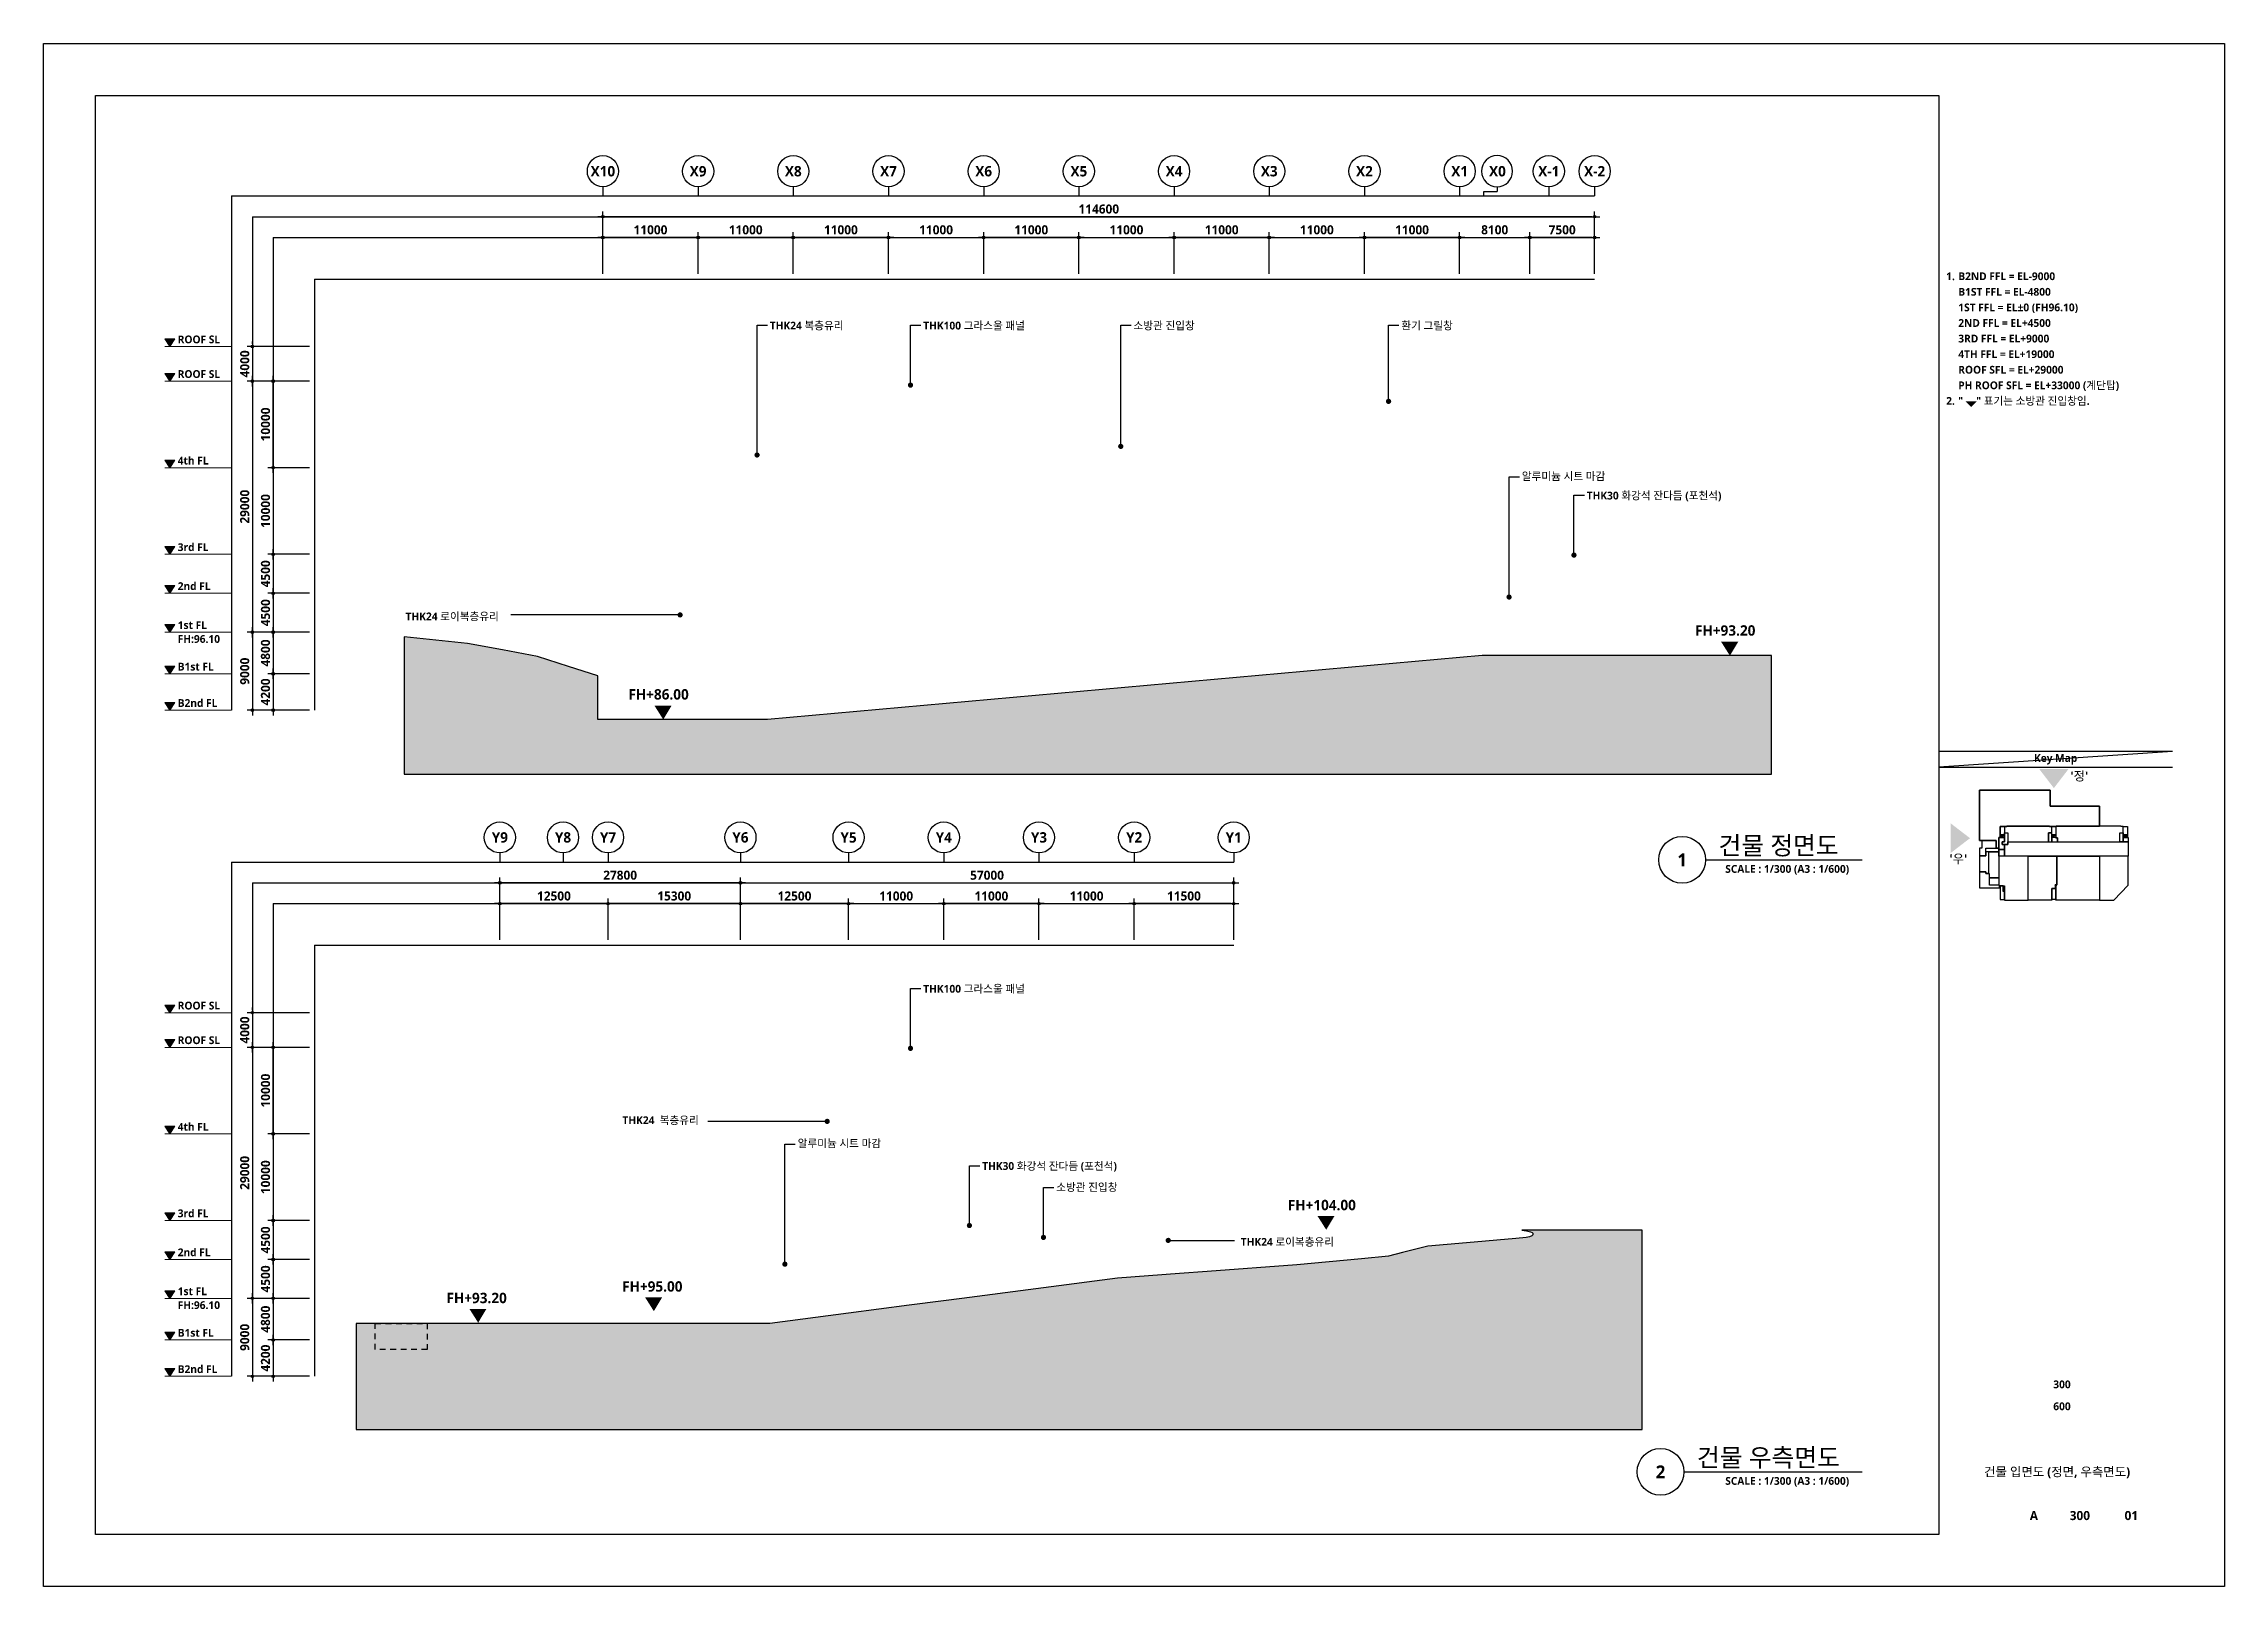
# Model space of a CAD drawing. Header units: millimetres. Extents: x 0 to 190005487, y 0 to 455456909.
# Drawn here: x 0 to 252000, y 0 to 178200 of the extents above; entities that cross this region are included whole.
import ezdxf
from ezdxf.enums import TextEntityAlignment as Align

# ---------------------------------------------------------------- set-up
doc = ezdxf.new("R2010")
doc.units = ezdxf.units.MM
doc.header["$LTSCALE"] = 600
doc.header["$MEASUREMENT"] = 0
doc.header["$PDSIZE"] = -10
doc.linetypes.add('HID', pattern=[2, 1.1, -0.9])
doc.layers.get('0').update_dxf_attribs({"linetype": 'CONTINUOUS'})
doc.layers.get('Defpoints').update_dxf_attribs({"color": 153, "linetype": 'CONTINUOUS'})
for name, color, linetype in [('A-ANNO-GRA1', 7, 'CONTINUOUS'), ('A-ANNO-KEY', 7, 'CONTINUOUS'), ('A-ANNO-NOTE', 7, 'CONTINUOUS'), ('A-ANNO-TEXT1', 7, 'CONTINUOUS'), ('A-ANNO-TITL', 7, 'CONTINUOUS'), ('A-FLOR-ROOF', 3, 'CONTINUOUS'), ('A-SECT-SOIL-PAT1', 253, 'CONTINUOUS'), ('A-ST-AXIS-BUB', 7, 'CONTINUOUS'), ('A-ST-AXIS-DIM', 7, 'CONTINUOUS'), ('AA-XXXX-TXT1', 2, 'CONTINUOUS'), ('X-SEC-종$0$A-ST-AXIS-BUB', 7, 'CONTINUOUS')]:
    doc.layers.add(name, color=color, linetype=linetype)
doc.layers.add('A-MARK', color=7, linetype='CONTINUOUS', lineweight=15)
doc.layers.add('Defpoint', color=161, linetype='CONTINUOUS', plot=False)
doc.styles.add('SH_대대리576', font='NanumGothicBold.ttf')
doc.dimstyles.new('SHP 600', dxfattribs={"dimscale": 300, "dimtxt": 3.5, "dimasz": 1, "dimexe": 2, "dimexo": 2, "dimgap": 1, "dimtad": 1, "dimdec": 0, "dimzin": 0, "dimdsep": 46, "dimtxsty": 'SH_대대리576', "dimblk": 'DIMDOT', "dimcen": 0.09, "dimclrt": 3, "dimadec": 0, "dimazin": 1, "dimtfac": 1, "dimtdec": 0, "dimtix": 1, "dimtmove": 2, "dimatfit": 0, "dimldrblk": 'DIMDOT', "dimfxl": 1, "dimtfillclr": 3, "dimtolj": 1, "dimtzin": 0, "dimarcsym": 0})

msp = doc.modelspace()

# ---------------------------------------------------------------- texts
at = {"layer": 'A-ANNO-NOTE', "style": 'SH_대대리576'}
for s, height, p in [('Key Map', 900, (232500, 95530.5)), ("'정'", 1050, (235238.1, 93611)), ("'우'", 1050, (221258.9, 84025.7))]:
    msp.add_text(s, height=height, dxfattribs=at).set_placement(p, align=Align.MIDDLE)
at = {"layer": 'A-ANNO-TEXT1', "style": 'SH_대대리576'}
for s, p in [('X10', (64630.4, 163462.1)), ('X9', (75630.4, 163462.1)), ('X8', (86630.4, 163462.1)), ('X7', (97630.4, 163462.1)), ('X6', (108630.4, 163462.1)), ('X5', (119630.4, 163462.1)), ('X4', (130630.4, 163462.1)), ('X3', (141630.4, 163462.1)), ('X2', (152630.4, 163462.1)), ('X1', (163630.4, 163462.1)), ('X0', (167999.6, 163462.1)), ('X-1', (173930.4, 163462.1)), ('X-2', (179230.4, 163462.1)), ('Y9', (52719.6, 86512.6)), ('Y8', (60019.6, 86512.6)), ('Y7', (65219.6, 86512.6)), ('Y6', (80519.6, 86512.6)), ('Y5', (93019.6, 86512.6)), ('Y4', (104019.6, 86512.6)), ('Y3', (115019.6, 86512.6)), ('Y2', (126019.6, 86512.6)), ('Y1', (137519.6, 86512.6))]:
    msp.add_text(s, height=1200, dxfattribs=at).set_placement(p, align=Align.MIDDLE_CENTER)
for s, height, p in [('THK24 복층유리', 900, (83917.3, 145180.2)), ('THK100 그라스울 패널', 900, (101647.6, 145180.2)), ('소방관 진입창', 900, (125943.2, 145180.2)), ('환기 그릴창', 900, (156894.7, 145180.2)), ('ROOF SL', 900, (15496.3, 143585.3)), ('ROOF SL', 900, (15496.3, 139585.3)), ('4th FL', 900, (15496.3, 129585.3)), ('알루미늄 시트 마감', 900, (170815.4, 127780.6)), ('THK30 화강석 잔다듬 (포천석)', 900, (178315.4, 125544.9)), ('3rd FL', 900, (15496.3, 119585.3)), ('2nd FL', 900, (15496.3, 115085.3)), ('1st FL', 900, (15496.3, 110585.3)), ('THK24 로이복층유리', 900, (41829.5, 111588.6)), ('FH+93.20', 1200, (190836, 109815.8)), ('FH:96.10', 900, (15496.3, 108985.3)), ('B1st FL', 900, (15496.3, 105785.3)), ('FH+86.00', 1200, (67579.6, 102436.1)), ('B2nd FL', 900, (15496.3, 101585.3)), ('THK100 그라스울 패널', 900, (101647.6, 68573.8)), ('ROOF SL', 900, (15496.3, 66635.9)), ('ROOF SL', 900, (15496.3, 62635.9)), ('4th FL', 900, (15496.3, 52635.9)), ('THK24  복층유리', 900, (66887.5, 53393.4)), ('알루미늄 시트 마감', 900, (87135.8, 50717.5)), ('THK30 화강석 잔다듬 (포천석)', 900, (108458, 48104.6)), ('소방관 진입창', 900, (117013.8, 45665.9)), ('3rd FL', 900, (15496.3, 42635.9)), ('FH+104.00', 1200, (143776.3, 43446.9)), ('THK24 로이복층유리', 900, (138339.3, 39339.1)), ('2nd FL', 900, (15496.3, 38135.9)), ('1st FL', 900, (15496.3, 33635.9)), ('FH:96.10', 900, (15496.3, 32035.9)), ('FH+93.20', 1200, (46553.8, 32713.1)), ('FH+95.00', 1200, (66854.3, 34045.5)), ('B1st FL', 900, (15496.3, 28835.9)), ('B2nd FL', 900, (15496.3, 24635.9))]:
    msp.add_text(s, height=height, dxfattribs=at).set_placement(p)
at = {"layer": 'A-ANNO-TITL', "style": 'SH_대대리576'}
for s, height, p in [('300', 900, (233235.5, 23333.4)), ('600', 900, (233235.5, 20800.2)), ('건물 입면도 (정면, 우측면도)', 1050, (232670.3, 13191.8)), ('A', 1050, (229987.6, 8181.3)), ('300', 1050, (235300.8, 8181.3)), ('01', 1050, (241247.3, 8181.3))]:
    msp.add_text(s, height=height, dxfattribs=at).set_placement(p, align=Align.MIDDLE)

# ---------------------------------------------------------------- blocks, each defined once
blk = doc.blocks.new('*U1267')
at = {"layer": 'A-ANNO-TITL'}
blk.add_line((0, 0), (3433, 0), dxfattribs=at)
blk.add_circle((-450, 0), 450, dxfattribs=at)
at = {"layer": 'AA-XXXX-TXT1', "style": 'SH_대대리576'}
blk.add_attdef('DWG.TITLE', (250, 100), '', height=350, dxfattribs=at)
at = {"layer": 'AA-XXXX-TXT1', "color": 7, "style": 'SH_대대리576'}
blk.add_attdef('NO1', text='', height=300, dxfattribs=at).set_placement((-450, 0), align=Align.MIDDLE)
at = {"layer": 'AA-XXXX-TXT1', "style": 'SH_대대리576'}
blk.add_attdef('SCALE', text='', height=150, dxfattribs=at).set_placement((3183, -100), align=Align.TOP_RIGHT)
blk = doc.blocks.new('*U1265')
at = {"layer": 'A-ANNO-TITL'}
blk.add_line((0, 0), (3017, 0), dxfattribs=at)
blk.add_circle((-450, 0), 450, dxfattribs=at)
at = {"layer": 'AA-XXXX-TXT1', "style": 'SH_대대리576'}
blk.add_attdef('DWG.TITLE', (250, 100), '', height=350, dxfattribs=at)
at = {"layer": 'AA-XXXX-TXT1', "color": 7, "style": 'SH_대대리576'}
blk.add_attdef('NO1', text='', height=300, dxfattribs=at).set_placement((-450, 0), align=Align.MIDDLE)
at = {"layer": 'AA-XXXX-TXT1', "style": 'SH_대대리576'}
blk.add_attdef('SCALE', text='', height=150, dxfattribs=at).set_placement((2767, -100), align=Align.TOP_RIGHT)
blk = doc.blocks.new('G$C28DF506D')
blk.add_lwpolyline([(0, 3255), (0, 1425), (2340, 1425), (2340, 1725), (2265, 1725), (2265, 1740), (1155, 1740), (1155, 3030), (1095, 3030), (1095, 3060), (765, 3060), (765, 3255)], close=True)
at = {"layer": 'A-ANNO-KEY'}
for p, q in [((2902, 7538), (2423, 7223)), ((2423, 7538), (2902, 7223)), ((8377, 7538), (8857, 7223)), ((8857, 7538), (8377, 7223)), ((16627, 7223), (17108, 7538)), ((16627, 7538), (17108, 7223)), ((2760, 1012), (2902, 1642)), ((2760, 1642), (2902, 1012)), ((8745, 1327), (8884, 1770)), ((8884, 1327), (8745, 1770))]:
    blk.add_line(p, q, dxfattribs=at)
for points in [[(13890, 10845), (8190, 10845), (8190, 12720), (7290, 12720), (0, 12720), (0, 6900), (195, 6900), (270, 6900), (1950, 6900), (1950, 6015), (2265, 6015), (2265, 7223), (2423, 7223), (2423, 7538), (2423, 8505), (2902, 8505), (3165, 8505), (3165, 8550), (8115, 8550), (8115, 8505), (8377, 8505), (8865, 8505), (8865, 8550), (13890, 8550)], [(8190, 12720), (7290, 12720), (0, 12720), (0, 6900), (195, 6900), (270, 6900), (1950, 6900), (1950, 6015), (2265, 6015), (2265, 7223), (2423, 7223), (2423, 8505), (3165, 8505), (3165, 8550), (8115, 8550), (8115, 8505), (8865, 8505), (8865, 8550), (13890, 8550), (13890, 10845), (8190, 10845)], [(2423, 8505), (2902, 8505), (2902, 7538), (2423, 7538)], [(2635, 6434), (2635, 6722), (2902, 6722), (2902, 7788), (3300, 7788), (3300, 6750), (3300, 6750), (3300, 6434), (2902, 6434), (2902, 6434)], [(2902, 8505), (2902, 7788), (3300, 7788), (3300, 6750), (7980, 6750), (7980, 7788), (8377, 7788), (8377, 8505), (8115, 8505), (8115, 8550), (3165, 8550), (3165, 8505)], [(7980, 6754), (8377, 6754), (8377, 7788), (7980, 7788)], [(8377, 8505), (8857, 8505), (8857, 7538), (8377, 7538)], [(8865, 8550), (8865, 8505), (8857, 8505), (8857, 7204), (9015, 7204), (9015, 6750), (16230, 6750), (16230, 7788), (16627, 7788), (16627, 8505), (16365, 8505), (16365, 8550)], [(16627, 6754), (16230, 6754), (16230, 7788), (16627, 7788)], [(16627, 8505), (17108, 8505), (17108, 7538), (16627, 7538)], [(0, 6015), (0, 5100), (765, 5100), (765, 6015), (1950, 6015), (1950, 6900), (270, 6900), (270, 6015)], [(0, 5100), (0, 3255), (765, 3255), (765, 3060), (1095, 3060), (1095, 5580), (765, 5580), (765, 5100), (0, 5100)], [(765, 6015), (2265, 6015), (2265, 5580), (765, 5580)], [(1155, 2580), (1155, 3030), (1095, 3030), (1095, 5580), (2265, 5580), (2265, 2580)], [(2265, 7223), (2902, 7223), (2902, 6722), (2635, 6722), (2635, 6434), (2902, 6434), (2902, 5864), (2265, 5864)], [(2265, 5864), (2902, 5864), (2902, 5070), (2265, 5070)], [(2265, 1740), (2265, 1725), (2340, 1725), (2340, 1642), (2902, 1642), (2902, 0), (5640, 0), (5640, 5070), (2265, 5070)], [(2265, 1740), (2265, 1725), (2340, 1725), (2340, 1642), (2902, 1642), (2902, 0), (5640, 0), (5640, 5070), (2265, 5070)], [(2902, 7223), (2423, 7223), (2423, 7538), (2902, 7538)], [(2902, 5070), (2902, 6434), (3300, 6434), (3300, 6750), (7980, 6750), (7980, 6754), (9015, 6754), (9015, 6750), (16230, 6750), (16230, 6754), (17190, 6754), (17190, 5070)], [(8745, 1770), (8745, 1327), (8377, 1327), (8377, 0), (5640, 0), (5640, 5070), (8940, 5070), (8940, 1770), (8745, 1770)], [(8377, 7538), (8857, 7538), (8857, 7223), (8377, 7223)], [(8377, 7223), (8377, 6754), (9015, 6754), (9015, 7204), (8857, 7204), (8857, 7223)], [(8940, 1725), (8940, 5070), (13890, 5070), (13890, 0), (8857, 0), (8857, 1327), (8884, 1327), (8884, 1725), (8940, 1725)], [(13890, 5070), (13890, 0), (15540, 0), (17190, 1725), (17190, 5070)], [(16627, 7538), (17108, 7538), (17108, 7223), (16627, 7223)], [(16627, 7223), (17190, 7223), (17190, 6754), (16627, 6754)], [(1155, 2580), (2265, 2580), (2265, 1740), (1155, 1740), (1155, 2580)], [(2760, 1642), (2423, 1642), (2423, 82), (2902, 82), (2902, 1012), (2760, 1012)], [(8857, 82), (8377, 82), (8377, 1327), (8857, 1327)], [(8745, 1327), (8884, 1327), (8884, 1725), (8940, 1725), (8940, 1770), (8745, 1770)]]:
    blk.add_lwpolyline(points, close=True, dxfattribs=at)
blk.add_lwpolyline([(8865, 8505), (8115, 8505), (8115, 8550), (3165, 8550), (3165, 8505), (2423, 8505), (2423, 7223), (2265, 7223), (2265, 6015), (1950, 6015), (1950, 6900), (270, 6900), (270, 6900), (195, 6900), (0, 6900), (0, 12720), (7290, 12720), (7290, 12720), (8190, 12720), (8190, 10845), (8190, 10845), (8190, 10845), (13890, 10845), (13890, 8550), (8865, 8550)], dxfattribs=at)
blk = doc.blocks.new('Level - GL_Architecture-538196-단면도-1')
at = {"layer": 'A-MARK'}
blk.add_hatch(color=256, dxfattribs=at).paths.add_polyline_path([(-50332, 900), (-49732, 0), (-49132, 900)], flags=0)
for p, q in [((-50332, 900), (-49132, 900)), ((-49732, 0), (-50332, 900)), ((-49132, 900), (-49732, 0)), ((-42506, 0), (-50332, 0))]:
    blk.add_line(p, q, dxfattribs=at)
blk = doc.blocks.new('DIMDOT')
at = {"color": 0}
blk.add_line((-2, 0), (2, 0), dxfattribs=at)
for radius in [0.5, 0.25]:
    blk.add_circle((0, 0), radius, dxfattribs=at)
blk = doc.blocks.new('*D3721')
at = {"layer": 'A-ST-AXIS-DIM', "color": 0, "lineweight": -2}
for p, q in [((64630, 151612), (64630, 156412)), ((75630, 151612), (75630, 156412)), ((75330, 155812), (64930, 155812))]:
    blk.add_line(p, q, dxfattribs=at)
at = {"layer": 'Defpoints', "color": 0}
for p in [(64630, 155812), (64630, 151012), (75630, 151012)]:
    blk.add_point(p, dxfattribs=at)
at = {"layer": 'A-ST-AXIS-DIM', "color": 0, "linetype": 'ByBlock', "lineweight": -2, "xscale": 300, "yscale": 300, "zscale": 300, "rotation": 180}
blk.add_blockref('DIMDOT', (64630, 155812), dxfattribs=at)
at = {"layer": 'A-ST-AXIS-DIM', "color": 0, "linetype": 'ByBlock', "lineweight": -2, "xscale": 300, "yscale": 300, "zscale": 300}
blk.add_blockref('DIMDOT', (75630, 155812), dxfattribs=at)
at = {"layer": 'A-ST-AXIS-DIM', "color": 3, "insert": (70130, 156688), "char_height": 1050, "attachment_point": 5, "style": 'SH_대대리576'}
blk.add_mtext('\\A1;11000', dxfattribs=at)
blk = doc.blocks.new('A-ST-AXIS-BUB-1')
at = {"layer": 'A-ST-AXIS-BUB'}
blk.add_line((0, 350), (0, 0), dxfattribs=at)
blk.add_circle((0, 950), 600, dxfattribs=at)
blk = doc.blocks.new('*D3796')
at = {"layer": 'A-ST-AXIS-DIM', "color": 0, "lineweight": -2}
for p, q in [((75630, 151612), (75630, 156412)), ((86630, 151612), (86630, 156412)), ((86330, 155812), (75930, 155812))]:
    blk.add_line(p, q, dxfattribs=at)
at = {"layer": 'Defpoints', "color": 0}
for p in [(75630, 155812), (75630, 151012), (86630, 151012)]:
    blk.add_point(p, dxfattribs=at)
at = {"layer": 'A-ST-AXIS-DIM', "color": 0, "linetype": 'ByBlock', "lineweight": -2, "xscale": 300, "yscale": 300, "zscale": 300, "rotation": 180}
blk.add_blockref('DIMDOT', (75630, 155812), dxfattribs=at)
at = {"layer": 'A-ST-AXIS-DIM', "color": 0, "linetype": 'ByBlock', "lineweight": -2, "xscale": 300, "yscale": 300, "zscale": 300}
blk.add_blockref('DIMDOT', (86630, 155812), dxfattribs=at)
at = {"layer": 'A-ST-AXIS-DIM', "color": 3, "insert": (81130, 156688), "char_height": 1050, "attachment_point": 5, "style": 'SH_대대리576'}
blk.add_mtext('\\A1;11000', dxfattribs=at)
blk = doc.blocks.new('*D3798')
at = {"layer": 'A-ST-AXIS-DIM', "color": 0, "lineweight": -2}
for p, q in [((86630, 151612), (86630, 156412)), ((97630, 151612), (97630, 156412)), ((97330, 155812), (86930, 155812))]:
    blk.add_line(p, q, dxfattribs=at)
at = {"layer": 'Defpoints', "color": 0}
for p in [(86630, 155812), (86630, 151012), (97630, 151012)]:
    blk.add_point(p, dxfattribs=at)
at = {"layer": 'A-ST-AXIS-DIM', "color": 0, "linetype": 'ByBlock', "lineweight": -2, "xscale": 300, "yscale": 300, "zscale": 300, "rotation": 180}
blk.add_blockref('DIMDOT', (86630, 155812), dxfattribs=at)
at = {"layer": 'A-ST-AXIS-DIM', "color": 0, "linetype": 'ByBlock', "lineweight": -2, "xscale": 300, "yscale": 300, "zscale": 300}
blk.add_blockref('DIMDOT', (97630, 155812), dxfattribs=at)
at = {"layer": 'A-ST-AXIS-DIM', "color": 3, "insert": (92130, 156688), "char_height": 1050, "attachment_point": 5, "style": 'SH_대대리576'}
blk.add_mtext('\\A1;11000', dxfattribs=at)
blk = doc.blocks.new('*D3799')
at = {"layer": 'A-ST-AXIS-DIM', "color": 0, "lineweight": -2}
for p, q in [((97630, 151612), (97630, 156412)), ((108630, 151612), (108630, 156412)), ((97930, 155812), (108330, 155812))]:
    blk.add_line(p, q, dxfattribs=at)
at = {"layer": 'Defpoints', "color": 0}
for p in [(108630, 155812), (97630, 151012), (108630, 151012)]:
    blk.add_point(p, dxfattribs=at)
at = {"layer": 'A-ST-AXIS-DIM', "color": 0, "linetype": 'ByBlock', "lineweight": -2, "xscale": 300, "yscale": 300, "zscale": 300, "rotation": 180}
blk.add_blockref('DIMDOT', (97630, 155812), dxfattribs=at)
at = {"layer": 'A-ST-AXIS-DIM', "color": 0, "linetype": 'ByBlock', "lineweight": -2, "xscale": 300, "yscale": 300, "zscale": 300}
blk.add_blockref('DIMDOT', (108630, 155812), dxfattribs=at)
at = {"layer": 'A-ST-AXIS-DIM', "color": 3, "insert": (103130, 156688), "char_height": 1050, "attachment_point": 5, "style": 'SH_대대리576'}
blk.add_mtext('\\A1;11000', dxfattribs=at)
blk = doc.blocks.new('*D3800')
at = {"layer": 'A-ST-AXIS-DIM', "color": 0, "lineweight": -2}
for p, q in [((108630, 151612), (108630, 156412)), ((119630, 151612), (119630, 156412)), ((119330, 155812), (108930, 155812))]:
    blk.add_line(p, q, dxfattribs=at)
at = {"layer": 'Defpoints', "color": 0}
for p in [(108630, 155812), (108630, 151012), (119630, 151012)]:
    blk.add_point(p, dxfattribs=at)
at = {"layer": 'A-ST-AXIS-DIM', "color": 0, "linetype": 'ByBlock', "lineweight": -2, "xscale": 300, "yscale": 300, "zscale": 300, "rotation": 180}
blk.add_blockref('DIMDOT', (108630, 155812), dxfattribs=at)
at = {"layer": 'A-ST-AXIS-DIM', "color": 0, "linetype": 'ByBlock', "lineweight": -2, "xscale": 300, "yscale": 300, "zscale": 300}
blk.add_blockref('DIMDOT', (119630, 155812), dxfattribs=at)
at = {"layer": 'A-ST-AXIS-DIM', "color": 3, "insert": (114130, 156688), "char_height": 1050, "attachment_point": 5, "style": 'SH_대대리576'}
blk.add_mtext('\\A1;11000', dxfattribs=at)
blk = doc.blocks.new('*D3801')
at = {"layer": 'A-ST-AXIS-DIM', "color": 0, "lineweight": -2}
for p, q in [((119630, 151612), (119630, 156412)), ((130630, 151612), (130630, 156412)), ((119930, 155812), (130330, 155812))]:
    blk.add_line(p, q, dxfattribs=at)
at = {"layer": 'Defpoints', "color": 0}
for p in [(130630, 155812), (119630, 151012), (130630, 151012)]:
    blk.add_point(p, dxfattribs=at)
at = {"layer": 'A-ST-AXIS-DIM', "color": 0, "linetype": 'ByBlock', "lineweight": -2, "xscale": 300, "yscale": 300, "zscale": 300, "rotation": 180}
blk.add_blockref('DIMDOT', (119630, 155812), dxfattribs=at)
at = {"layer": 'A-ST-AXIS-DIM', "color": 0, "linetype": 'ByBlock', "lineweight": -2, "xscale": 300, "yscale": 300, "zscale": 300}
blk.add_blockref('DIMDOT', (130630, 155812), dxfattribs=at)
at = {"layer": 'A-ST-AXIS-DIM', "color": 3, "insert": (125130, 156688), "char_height": 1050, "attachment_point": 5, "style": 'SH_대대리576'}
blk.add_mtext('\\A1;11000', dxfattribs=at)
blk = doc.blocks.new('*D3802')
at = {"layer": 'A-ST-AXIS-DIM', "color": 0, "lineweight": -2}
for p, q in [((130630, 151612), (130630, 156412)), ((141630, 151612), (141630, 156412)), ((141330, 155812), (130930, 155812))]:
    blk.add_line(p, q, dxfattribs=at)
at = {"layer": 'Defpoints', "color": 0}
for p in [(130630, 155812), (130630, 151012), (141630, 151012)]:
    blk.add_point(p, dxfattribs=at)
at = {"layer": 'A-ST-AXIS-DIM', "color": 0, "linetype": 'ByBlock', "lineweight": -2, "xscale": 300, "yscale": 300, "zscale": 300, "rotation": 180}
blk.add_blockref('DIMDOT', (130630, 155812), dxfattribs=at)
at = {"layer": 'A-ST-AXIS-DIM', "color": 0, "linetype": 'ByBlock', "lineweight": -2, "xscale": 300, "yscale": 300, "zscale": 300}
blk.add_blockref('DIMDOT', (141630, 155812), dxfattribs=at)
at = {"layer": 'A-ST-AXIS-DIM', "color": 3, "insert": (136130, 156688), "char_height": 1050, "attachment_point": 5, "style": 'SH_대대리576'}
blk.add_mtext('\\A1;11000', dxfattribs=at)
blk = doc.blocks.new('*D3803')
at = {"layer": 'A-ST-AXIS-DIM', "color": 0, "lineweight": -2}
for p, q in [((141630, 151612), (141630, 156412)), ((152630, 151612), (152630, 156412)), ((141930, 155812), (152330, 155812))]:
    blk.add_line(p, q, dxfattribs=at)
at = {"layer": 'Defpoints', "color": 0}
for p in [(152630, 155812), (141630, 151012), (152630, 151012)]:
    blk.add_point(p, dxfattribs=at)
at = {"layer": 'A-ST-AXIS-DIM', "color": 0, "linetype": 'ByBlock', "lineweight": -2, "xscale": 300, "yscale": 300, "zscale": 300, "rotation": 180}
blk.add_blockref('DIMDOT', (141630, 155812), dxfattribs=at)
at = {"layer": 'A-ST-AXIS-DIM', "color": 0, "linetype": 'ByBlock', "lineweight": -2, "xscale": 300, "yscale": 300, "zscale": 300}
blk.add_blockref('DIMDOT', (152630, 155812), dxfattribs=at)
at = {"layer": 'A-ST-AXIS-DIM', "color": 3, "insert": (147130, 156688), "char_height": 1050, "attachment_point": 5, "style": 'SH_대대리576'}
blk.add_mtext('\\A1;11000', dxfattribs=at)
blk = doc.blocks.new('*D3804')
at = {"layer": 'A-ST-AXIS-DIM', "color": 0, "lineweight": -2}
for p, q in [((152630, 151612), (152630, 156412)), ((163630, 151612), (163630, 156412)), ((163330, 155812), (152930, 155812))]:
    blk.add_line(p, q, dxfattribs=at)
at = {"layer": 'Defpoints', "color": 0}
for p in [(152630, 155812), (152630, 151012), (163630, 151012)]:
    blk.add_point(p, dxfattribs=at)
at = {"layer": 'A-ST-AXIS-DIM', "color": 0, "linetype": 'ByBlock', "lineweight": -2, "xscale": 300, "yscale": 300, "zscale": 300, "rotation": 180}
blk.add_blockref('DIMDOT', (152630, 155812), dxfattribs=at)
at = {"layer": 'A-ST-AXIS-DIM', "color": 0, "linetype": 'ByBlock', "lineweight": -2, "xscale": 300, "yscale": 300, "zscale": 300}
blk.add_blockref('DIMDOT', (163630, 155812), dxfattribs=at)
at = {"layer": 'A-ST-AXIS-DIM', "color": 3, "insert": (158130, 156688), "char_height": 1050, "attachment_point": 5, "style": 'SH_대대리576'}
blk.add_mtext('\\A1;11000', dxfattribs=at)
blk = doc.blocks.new('*D3805')
at = {"layer": 'A-ST-AXIS-DIM', "color": 0, "lineweight": -2}
for p, q in [((163630, 151612), (163630, 156412)), ((171730, 151612), (171730, 156412)), ((163930, 155812), (171430, 155812))]:
    blk.add_line(p, q, dxfattribs=at)
at = {"layer": 'Defpoints', "color": 0}
for p in [(171730, 155812), (163630, 151012), (171730, 151012)]:
    blk.add_point(p, dxfattribs=at)
at = {"layer": 'A-ST-AXIS-DIM', "color": 0, "linetype": 'ByBlock', "lineweight": -2, "xscale": 300, "yscale": 300, "zscale": 300, "rotation": 180}
blk.add_blockref('DIMDOT', (163630, 155812), dxfattribs=at)
at = {"layer": 'A-ST-AXIS-DIM', "color": 0, "linetype": 'ByBlock', "lineweight": -2, "xscale": 300, "yscale": 300, "zscale": 300}
blk.add_blockref('DIMDOT', (171730, 155812), dxfattribs=at)
at = {"layer": 'A-ST-AXIS-DIM', "color": 3, "insert": (167680, 156692), "char_height": 1050, "attachment_point": 5, "style": 'SH_대대리576'}
blk.add_mtext('\\A1;8100', dxfattribs=at)
blk = doc.blocks.new('*D3806')
at = {"layer": 'A-ST-AXIS-DIM', "color": 0, "lineweight": -2}
for p, q in [((171730, 151612), (171730, 156412)), ((179230, 151612), (179230, 156412)), ((178930, 155812), (172030, 155812))]:
    blk.add_line(p, q, dxfattribs=at)
at = {"layer": 'Defpoints', "color": 0}
for p in [(171730, 155812), (171730, 151012), (179230, 151012)]:
    blk.add_point(p, dxfattribs=at)
at = {"layer": 'A-ST-AXIS-DIM', "color": 0, "linetype": 'ByBlock', "lineweight": -2, "xscale": 300, "yscale": 300, "zscale": 300, "rotation": 180}
blk.add_blockref('DIMDOT', (171730, 155812), dxfattribs=at)
at = {"layer": 'A-ST-AXIS-DIM', "color": 0, "linetype": 'ByBlock', "lineweight": -2, "xscale": 300, "yscale": 300, "zscale": 300}
blk.add_blockref('DIMDOT', (179230, 155812), dxfattribs=at)
at = {"layer": 'A-ST-AXIS-DIM', "color": 3, "insert": (175480, 156689), "char_height": 1050, "attachment_point": 5, "style": 'SH_대대리576'}
blk.add_mtext('\\A1;7500', dxfattribs=at)
blk = doc.blocks.new('*D3807')
at = {"layer": 'A-ST-AXIS-DIM', "color": 0, "lineweight": -2}
for p, q in [((64630, 151612), (64630, 158812)), ((179230, 151612), (179230, 158812)), ((178930, 158212), (64930, 158212))]:
    blk.add_line(p, q, dxfattribs=at)
at = {"layer": 'Defpoints', "color": 0}
for p in [(64630, 158212), (64630, 151012), (179230, 151012)]:
    blk.add_point(p, dxfattribs=at)
at = {"layer": 'A-ST-AXIS-DIM', "color": 0, "linetype": 'ByBlock', "lineweight": -2, "xscale": 300, "yscale": 300, "zscale": 300, "rotation": 180}
blk.add_blockref('DIMDOT', (64630, 158212), dxfattribs=at)
at = {"layer": 'A-ST-AXIS-DIM', "color": 0, "linetype": 'ByBlock', "lineweight": -2, "xscale": 300, "yscale": 300, "zscale": 300}
blk.add_blockref('DIMDOT', (179230, 158212), dxfattribs=at)
at = {"layer": 'A-ST-AXIS-DIM', "color": 3, "insert": (121930, 159092), "char_height": 1050, "attachment_point": 5, "style": 'SH_대대리576'}
blk.add_mtext('\\A1;114600', dxfattribs=at)
blk = doc.blocks.new('A$C75C439D1')
at = {"layer": 'X-SEC-종$0$A-ST-AXIS-BUB'}
blk.add_line((1800, 1050, -103000), (1800, 525, -103000), dxfattribs=at)
at = {"layer": 'X-SEC-종$0$A-ST-AXIS-BUB', "elevation": -103000}
blk.add_lwpolyline([(3323, 0), (3323, 525), (1800, 525)], dxfattribs=at)
at = {"layer": 'X-SEC-종$0$A-ST-AXIS-BUB'}
blk.add_circle((1800, 2850, -103000), 1800, dxfattribs=at)
blk = doc.blocks.new('*D3810')
at = {"layer": 'A-ST-AXIS-DIM', "color": 0, "lineweight": -2}
for p, q in [((80520, 74663), (80520, 79463)), ((92720, 78863), (80820, 78863)), ((93020, 74663), (93020, 79463))]:
    blk.add_line(p, q, dxfattribs=at)
at = {"layer": 'Defpoints', "color": 0}
for p in [(80520, 78863), (80520, 74063), (93020, 74063)]:
    blk.add_point(p, dxfattribs=at)
at = {"layer": 'A-ST-AXIS-DIM', "color": 0, "linetype": 'ByBlock', "lineweight": -2, "xscale": 300, "yscale": 300, "zscale": 300, "rotation": 180}
blk.add_blockref('DIMDOT', (80520, 78863), dxfattribs=at)
at = {"layer": 'A-ST-AXIS-DIM', "color": 0, "linetype": 'ByBlock', "lineweight": -2, "xscale": 300, "yscale": 300, "zscale": 300}
blk.add_blockref('DIMDOT', (93020, 78863), dxfattribs=at)
at = {"layer": 'A-ST-AXIS-DIM', "color": 3, "insert": (86770, 79741), "char_height": 1050, "attachment_point": 5, "style": 'SH_대대리576'}
blk.add_mtext('\\A1;12500', dxfattribs=at)
blk = doc.blocks.new('*D3811')
at = {"layer": 'A-ST-AXIS-DIM', "color": 0, "lineweight": -2}
for p, q in [((52720, 74663), (52720, 81863)), ((80220, 81263), (53020, 81263)), ((80520, 74663), (80520, 81863))]:
    blk.add_line(p, q, dxfattribs=at)
at = {"layer": 'Defpoints', "color": 0}
for p in [(52720, 81263), (52720, 74063), (80520, 74063)]:
    blk.add_point(p, dxfattribs=at)
at = {"layer": 'A-ST-AXIS-DIM', "color": 0, "linetype": 'ByBlock', "lineweight": -2, "xscale": 300, "yscale": 300, "zscale": 300, "rotation": 180}
blk.add_blockref('DIMDOT', (52720, 81263), dxfattribs=at)
at = {"layer": 'A-ST-AXIS-DIM', "color": 0, "linetype": 'ByBlock', "lineweight": -2, "xscale": 300, "yscale": 300, "zscale": 300}
blk.add_blockref('DIMDOT', (80520, 81263), dxfattribs=at)
at = {"layer": 'A-ST-AXIS-DIM', "color": 3, "insert": (66620, 82142), "char_height": 1050, "attachment_point": 5, "style": 'SH_대대리576'}
blk.add_mtext('\\A1;27800', dxfattribs=at)
blk = doc.blocks.new('*D3812')
at = {"layer": 'A-ST-AXIS-DIM', "color": 0, "lineweight": -2}
for p, q in [((93020, 74663), (93020, 79463)), ((93320, 78863), (103720, 78863)), ((104020, 74663), (104020, 79463))]:
    blk.add_line(p, q, dxfattribs=at)
at = {"layer": 'Defpoints', "color": 0}
for p in [(104020, 78863), (93020, 74063), (104020, 74063)]:
    blk.add_point(p, dxfattribs=at)
at = {"layer": 'A-ST-AXIS-DIM', "color": 0, "linetype": 'ByBlock', "lineweight": -2, "xscale": 300, "yscale": 300, "zscale": 300, "rotation": 180}
blk.add_blockref('DIMDOT', (93020, 78863), dxfattribs=at)
at = {"layer": 'A-ST-AXIS-DIM', "color": 0, "linetype": 'ByBlock', "lineweight": -2, "xscale": 300, "yscale": 300, "zscale": 300}
blk.add_blockref('DIMDOT', (104020, 78863), dxfattribs=at)
at = {"layer": 'A-ST-AXIS-DIM', "color": 3, "insert": (98520, 79738), "char_height": 1050, "attachment_point": 5, "style": 'SH_대대리576'}
blk.add_mtext('\\A1;11000', dxfattribs=at)
blk = doc.blocks.new('*D3813')
at = {"layer": 'A-ST-AXIS-DIM', "color": 0, "lineweight": -2}
for p, q in [((104020, 74663), (104020, 79463)), ((114720, 78863), (104320, 78863)), ((115020, 74663), (115020, 79463))]:
    blk.add_line(p, q, dxfattribs=at)
at = {"layer": 'Defpoints', "color": 0}
for p in [(104020, 78863), (104020, 74063), (115020, 74063)]:
    blk.add_point(p, dxfattribs=at)
at = {"layer": 'A-ST-AXIS-DIM', "color": 0, "linetype": 'ByBlock', "lineweight": -2, "xscale": 300, "yscale": 300, "zscale": 300, "rotation": 180}
blk.add_blockref('DIMDOT', (104020, 78863), dxfattribs=at)
at = {"layer": 'A-ST-AXIS-DIM', "color": 0, "linetype": 'ByBlock', "lineweight": -2, "xscale": 300, "yscale": 300, "zscale": 300}
blk.add_blockref('DIMDOT', (115020, 78863), dxfattribs=at)
at = {"layer": 'A-ST-AXIS-DIM', "color": 3, "insert": (109520, 79738), "char_height": 1050, "attachment_point": 5, "style": 'SH_대대리576'}
blk.add_mtext('\\A1;11000', dxfattribs=at)
blk = doc.blocks.new('*D3814')
at = {"layer": 'A-ST-AXIS-DIM', "color": 0, "lineweight": -2}
for p, q in [((115020, 74663), (115020, 79463)), ((115320, 78863), (125720, 78863)), ((126020, 74663), (126020, 79463))]:
    blk.add_line(p, q, dxfattribs=at)
at = {"layer": 'Defpoints', "color": 0}
for p in [(126020, 78863), (115020, 74063), (126020, 74063)]:
    blk.add_point(p, dxfattribs=at)
at = {"layer": 'A-ST-AXIS-DIM', "color": 0, "linetype": 'ByBlock', "lineweight": -2, "xscale": 300, "yscale": 300, "zscale": 300, "rotation": 180}
blk.add_blockref('DIMDOT', (115020, 78863), dxfattribs=at)
at = {"layer": 'A-ST-AXIS-DIM', "color": 0, "linetype": 'ByBlock', "lineweight": -2, "xscale": 300, "yscale": 300, "zscale": 300}
blk.add_blockref('DIMDOT', (126020, 78863), dxfattribs=at)
at = {"layer": 'A-ST-AXIS-DIM', "color": 3, "insert": (120520, 79738), "char_height": 1050, "attachment_point": 5, "style": 'SH_대대리576'}
blk.add_mtext('\\A1;11000', dxfattribs=at)
blk = doc.blocks.new('*D3815')
at = {"layer": 'A-ST-AXIS-DIM', "color": 0, "lineweight": -2}
for p, q in [((126020, 74663), (126020, 79463)), ((137220, 78863), (126320, 78863)), ((137520, 74663), (137520, 79463))]:
    blk.add_line(p, q, dxfattribs=at)
at = {"layer": 'Defpoints', "color": 0}
for p in [(126020, 78863), (126020, 74063), (137520, 74063)]:
    blk.add_point(p, dxfattribs=at)
at = {"layer": 'A-ST-AXIS-DIM', "color": 0, "linetype": 'ByBlock', "lineweight": -2, "xscale": 300, "yscale": 300, "zscale": 300, "rotation": 180}
blk.add_blockref('DIMDOT', (126020, 78863), dxfattribs=at)
at = {"layer": 'A-ST-AXIS-DIM', "color": 0, "linetype": 'ByBlock', "lineweight": -2, "xscale": 300, "yscale": 300, "zscale": 300}
blk.add_blockref('DIMDOT', (137520, 78863), dxfattribs=at)
at = {"layer": 'A-ST-AXIS-DIM', "color": 3, "insert": (131770, 79740), "char_height": 1050, "attachment_point": 5, "style": 'SH_대대리576'}
blk.add_mtext('\\A1;11500', dxfattribs=at)
blk = doc.blocks.new('*D3816')
at = {"layer": 'A-ST-AXIS-DIM', "color": 0, "lineweight": -2}
for p, q in [((65220, 74663), (65220, 79463)), ((80220, 78863), (65520, 78863)), ((80520, 74663), (80520, 79463))]:
    blk.add_line(p, q, dxfattribs=at)
at = {"layer": 'Defpoints', "color": 0}
for p in [(65220, 78863), (65220, 74063), (80520, 74063)]:
    blk.add_point(p, dxfattribs=at)
at = {"layer": 'A-ST-AXIS-DIM', "color": 0, "linetype": 'ByBlock', "lineweight": -2, "xscale": 300, "yscale": 300, "zscale": 300, "rotation": 180}
blk.add_blockref('DIMDOT', (65220, 78863), dxfattribs=at)
at = {"layer": 'A-ST-AXIS-DIM', "color": 0, "linetype": 'ByBlock', "lineweight": -2, "xscale": 300, "yscale": 300, "zscale": 300}
blk.add_blockref('DIMDOT', (80520, 78863), dxfattribs=at)
at = {"layer": 'A-ST-AXIS-DIM', "color": 3, "insert": (72870, 79742), "char_height": 1050, "attachment_point": 5, "style": 'SH_대대리576'}
blk.add_mtext('\\A1;15300', dxfattribs=at)
blk = doc.blocks.new('*D3817')
at = {"layer": 'A-ST-AXIS-DIM', "color": 0, "lineweight": -2}
for p, q in [((52720, 74663), (52720, 79463)), ((64920, 78863), (53020, 78863)), ((65220, 74663), (65220, 79463))]:
    blk.add_line(p, q, dxfattribs=at)
at = {"layer": 'Defpoints', "color": 0}
for p in [(52720, 78863), (52720, 74063), (65220, 74063)]:
    blk.add_point(p, dxfattribs=at)
at = {"layer": 'A-ST-AXIS-DIM', "color": 0, "linetype": 'ByBlock', "lineweight": -2, "xscale": 300, "yscale": 300, "zscale": 300, "rotation": 180}
blk.add_blockref('DIMDOT', (52720, 78863), dxfattribs=at)
at = {"layer": 'A-ST-AXIS-DIM', "color": 0, "linetype": 'ByBlock', "lineweight": -2, "xscale": 300, "yscale": 300, "zscale": 300}
blk.add_blockref('DIMDOT', (65220, 78863), dxfattribs=at)
at = {"layer": 'A-ST-AXIS-DIM', "color": 3, "insert": (58970, 79741), "char_height": 1050, "attachment_point": 5, "style": 'SH_대대리576'}
blk.add_mtext('\\A1;12500', dxfattribs=at)
blk = doc.blocks.new('*D3818')
at = {"layer": 'A-ST-AXIS-DIM', "color": 0, "lineweight": -2}
for p, q in [((80520, 74663), (80520, 81863)), ((80820, 81263), (137220, 81263)), ((137520, 74663), (137520, 81863))]:
    blk.add_line(p, q, dxfattribs=at)
at = {"layer": 'Defpoints', "color": 0}
for p in [(137520, 81263), (80520, 74063), (137520, 74063)]:
    blk.add_point(p, dxfattribs=at)
at = {"layer": 'A-ST-AXIS-DIM', "color": 0, "linetype": 'ByBlock', "lineweight": -2, "xscale": 300, "yscale": 300, "zscale": 300, "rotation": 180}
blk.add_blockref('DIMDOT', (80520, 81263), dxfattribs=at)
at = {"layer": 'A-ST-AXIS-DIM', "color": 0, "linetype": 'ByBlock', "lineweight": -2, "xscale": 300, "yscale": 300, "zscale": 300}
blk.add_blockref('DIMDOT', (137520, 81263), dxfattribs=at)
at = {"layer": 'A-ST-AXIS-DIM', "color": 3, "insert": (109020, 82140), "char_height": 1050, "attachment_point": 5, "style": 'SH_대대리576'}
blk.add_mtext('\\A1;57000', dxfattribs=at)
blk = doc.blocks.new('*D3884')
at = {"layer": 'A-ST-AXIS-DIM', "color": 0, "lineweight": -2}
for p, q in [((30720, 105412), (25920, 105412)), ((26520, 105112), (26520, 101512)), ((30720, 101212), (25920, 101212))]:
    blk.add_line(p, q, dxfattribs=at)
at = {"layer": 'Defpoints', "color": 0}
for p in [(31320, 105412), (26520, 101212), (31320, 101212)]:
    blk.add_point(p, dxfattribs=at)
at = {"layer": 'A-ST-AXIS-DIM', "color": 0, "linetype": 'ByBlock', "lineweight": -2, "xscale": 300, "yscale": 300, "zscale": 300}
for p, rotation in [((26520, 105412), 90), ((26520, 101212), 270)]:
    blk.add_blockref('DIMDOT', p, dxfattribs=dict(at, rotation=rotation))
at = {"layer": 'A-ST-AXIS-DIM', "color": 3, "insert": (25642, 103312), "char_height": 1050, "attachment_point": 5, "rotation": 90, "style": 'SH_대대리576'}
blk.add_mtext('\\A1;4200', dxfattribs=at)
blk = doc.blocks.new('*D3885')
at = {"layer": 'A-ST-AXIS-DIM', "color": 0, "lineweight": -2}
for p, q in [((30720, 110212), (25920, 110212)), ((26520, 109912), (26520, 105712)), ((30720, 105412), (25920, 105412))]:
    blk.add_line(p, q, dxfattribs=at)
at = {"layer": 'Defpoints', "color": 0}
for p in [(31320, 110212), (26520, 105412), (31320, 105412)]:
    blk.add_point(p, dxfattribs=at)
at = {"layer": 'A-ST-AXIS-DIM', "color": 0, "linetype": 'ByBlock', "lineweight": -2, "xscale": 300, "yscale": 300, "zscale": 300}
for p, rotation in [((26520, 110212), 90), ((26520, 105412), 270)]:
    blk.add_blockref('DIMDOT', p, dxfattribs=dict(at, rotation=rotation))
at = {"layer": 'A-ST-AXIS-DIM', "color": 3, "insert": (25640, 107812), "char_height": 1050, "attachment_point": 5, "rotation": 90, "style": 'SH_대대리576'}
blk.add_mtext('\\A1;4800', dxfattribs=at)
blk = doc.blocks.new('*D3886')
at = {"layer": 'A-ST-AXIS-DIM', "color": 0, "lineweight": -2}
for p, q in [((30720, 114712), (25920, 114712)), ((26520, 114412), (26520, 110512)), ((30720, 110212), (25920, 110212))]:
    blk.add_line(p, q, dxfattribs=at)
at = {"layer": 'Defpoints', "color": 0}
for p in [(31320, 114712), (26520, 110212), (31320, 110212)]:
    blk.add_point(p, dxfattribs=at)
at = {"layer": 'A-ST-AXIS-DIM', "color": 0, "linetype": 'ByBlock', "lineweight": -2, "xscale": 300, "yscale": 300, "zscale": 300}
for p, rotation in [((26520, 114712), 90), ((26520, 110212), 270)]:
    blk.add_blockref('DIMDOT', p, dxfattribs=dict(at, rotation=rotation))
at = {"layer": 'A-ST-AXIS-DIM', "color": 3, "insert": (25642, 112462), "char_height": 1050, "attachment_point": 5, "rotation": 90, "style": 'SH_대대리576'}
blk.add_mtext('\\A1;4500', dxfattribs=at)
blk = doc.blocks.new('*D3887')
at = {"layer": 'A-ST-AXIS-DIM', "color": 0, "lineweight": -2}
for p, q in [((30720, 119212), (25920, 119212)), ((26520, 118912), (26520, 115012)), ((30720, 114712), (25920, 114712))]:
    blk.add_line(p, q, dxfattribs=at)
at = {"layer": 'Defpoints', "color": 0}
for p in [(31320, 119212), (26520, 114712), (31320, 114712)]:
    blk.add_point(p, dxfattribs=at)
at = {"layer": 'A-ST-AXIS-DIM', "color": 0, "linetype": 'ByBlock', "lineweight": -2, "xscale": 300, "yscale": 300, "zscale": 300}
for p, rotation in [((26520, 119212), 90), ((26520, 114712), 270)]:
    blk.add_blockref('DIMDOT', p, dxfattribs=dict(at, rotation=rotation))
at = {"layer": 'A-ST-AXIS-DIM', "color": 3, "insert": (25642, 116962), "char_height": 1050, "attachment_point": 5, "rotation": 90, "style": 'SH_대대리576'}
blk.add_mtext('\\A1;4500', dxfattribs=at)
blk = doc.blocks.new('*D3888')
at = {"layer": 'A-ST-AXIS-DIM', "color": 0, "lineweight": -2}
for p, q in [((30720, 129212), (25920, 129212)), ((26520, 128912), (26520, 119512)), ((30720, 119212), (25920, 119212))]:
    blk.add_line(p, q, dxfattribs=at)
at = {"layer": 'Defpoints', "color": 0}
for p in [(31320, 129212), (26520, 119212), (31320, 119212)]:
    blk.add_point(p, dxfattribs=at)
at = {"layer": 'A-ST-AXIS-DIM', "color": 0, "linetype": 'ByBlock', "lineweight": -2, "xscale": 300, "yscale": 300, "zscale": 300}
for p, rotation in [((26520, 129212), 90), ((26520, 119212), 270)]:
    blk.add_blockref('DIMDOT', p, dxfattribs=dict(at, rotation=rotation))
at = {"layer": 'A-ST-AXIS-DIM', "color": 3, "insert": (25644, 124212), "char_height": 1050, "attachment_point": 5, "rotation": 90, "style": 'SH_대대리576'}
blk.add_mtext('\\A1;10000', dxfattribs=at)
blk = doc.blocks.new('*D3889')
at = {"layer": 'A-ST-AXIS-DIM', "color": 0, "lineweight": -2}
for p, q in [((30720, 139212), (25920, 139212)), ((26520, 129512), (26520, 138912)), ((30720, 129212), (25920, 129212))]:
    blk.add_line(p, q, dxfattribs=at)
at = {"layer": 'Defpoints', "color": 0}
for p in [(26520, 139212), (31320, 139212), (31320, 129212)]:
    blk.add_point(p, dxfattribs=at)
at = {"layer": 'A-ST-AXIS-DIM', "color": 0, "linetype": 'ByBlock', "lineweight": -2, "xscale": 300, "yscale": 300, "zscale": 300}
for p, rotation in [((26520, 139212), 90), ((26520, 129212), 270)]:
    blk.add_blockref('DIMDOT', p, dxfattribs=dict(at, rotation=rotation))
at = {"layer": 'A-ST-AXIS-DIM', "color": 3, "insert": (25644, 134212), "char_height": 1050, "attachment_point": 5, "rotation": 90, "style": 'SH_대대리576'}
blk.add_mtext('\\A1;10000', dxfattribs=at)
blk = doc.blocks.new('*D3890')
at = {"layer": 'A-ST-AXIS-DIM', "color": 0, "lineweight": -2}
for p, q in [((24120, 143512), (24120, 143812)), ((30720, 143212), (23520, 143212)), ((24120, 143212), (24120, 139212)), ((30720, 139212), (23520, 139212)), ((24120, 138912), (24120, 138612))]:
    blk.add_line(p, q, dxfattribs=at)
at = {"layer": 'Defpoints', "color": 0}
for p in [(31320, 143212), (24120, 139212), (31320, 139212)]:
    blk.add_point(p, dxfattribs=at)
at = {"layer": 'A-ST-AXIS-DIM', "color": 0, "linetype": 'ByBlock', "lineweight": -2, "xscale": 300, "yscale": 300, "zscale": 300}
for p, rotation in [((24120, 143212), 270), ((24120, 139212), 90)]:
    blk.add_blockref('DIMDOT', p, dxfattribs=dict(at, rotation=rotation))
at = {"layer": 'A-ST-AXIS-DIM', "color": 3, "insert": (23244, 141212), "char_height": 1050, "attachment_point": 5, "rotation": 90, "style": 'SH_대대리576'}
blk.add_mtext('\\A1;4000', dxfattribs=at)
blk = doc.blocks.new('*D4019')
at = {"layer": 'A-ST-AXIS-DIM', "color": 0, "lineweight": -2}
for p, q in [((30720, 110212), (23520, 110212)), ((24120, 109912), (24120, 101512)), ((30720, 101212), (23520, 101212))]:
    blk.add_line(p, q, dxfattribs=at)
at = {"layer": 'Defpoints', "color": 0}
for p in [(31320, 110212), (24120, 101212), (31320, 101212)]:
    blk.add_point(p, dxfattribs=at)
at = {"layer": 'A-ST-AXIS-DIM', "color": 0, "linetype": 'ByBlock', "lineweight": -2, "xscale": 300, "yscale": 300, "zscale": 300}
for p, rotation in [((24120, 110212), 90), ((24120, 101212), 270)]:
    blk.add_blockref('DIMDOT', p, dxfattribs=dict(at, rotation=rotation))
at = {"layer": 'A-ST-AXIS-DIM', "color": 3, "insert": (23240, 105712), "char_height": 1050, "attachment_point": 5, "rotation": 90, "style": 'SH_대대리576'}
blk.add_mtext('\\A1;9000', dxfattribs=at)
blk = doc.blocks.new('*D4021')
at = {"layer": 'A-ST-AXIS-DIM', "color": 0, "lineweight": -2}
for p, q in [((30720, 139212), (23520, 139212)), ((24120, 138912), (24120, 110512)), ((30720, 110212), (23520, 110212))]:
    blk.add_line(p, q, dxfattribs=at)
at = {"layer": 'Defpoints', "color": 0}
for p in [(31320, 139212), (24120, 110212), (31320, 110212)]:
    blk.add_point(p, dxfattribs=at)
at = {"layer": 'A-ST-AXIS-DIM', "color": 0, "linetype": 'ByBlock', "lineweight": -2, "xscale": 300, "yscale": 300, "zscale": 300}
for p, rotation in [((24120, 139212), 90), ((24120, 110212), 270)]:
    blk.add_blockref('DIMDOT', p, dxfattribs=dict(at, rotation=rotation))
at = {"layer": 'A-ST-AXIS-DIM', "color": 3, "insert": (23240, 124712), "char_height": 1050, "attachment_point": 5, "rotation": 90, "style": 'SH_대대리576'}
blk.add_mtext('\\A1;29000', dxfattribs=at)
blk = doc.blocks.new('*D4022')
at = {"layer": 'A-ST-AXIS-DIM', "color": 0, "lineweight": -2}
for p, q in [((30720, 28463), (25920, 28463)), ((26520, 28163), (26520, 24563)), ((30720, 24263), (25920, 24263))]:
    blk.add_line(p, q, dxfattribs=at)
at = {"layer": 'Defpoints', "color": 0}
for p in [(31320, 28463), (26520, 24263), (31320, 24263)]:
    blk.add_point(p, dxfattribs=at)
at = {"layer": 'A-ST-AXIS-DIM', "color": 0, "linetype": 'ByBlock', "lineweight": -2, "xscale": 300, "yscale": 300, "zscale": 300}
for p, rotation in [((26520, 28463), 90), ((26520, 24263), 270)]:
    blk.add_blockref('DIMDOT', p, dxfattribs=dict(at, rotation=rotation))
at = {"layer": 'A-ST-AXIS-DIM', "color": 3, "insert": (25642, 26363), "char_height": 1050, "attachment_point": 5, "rotation": 90, "style": 'SH_대대리576'}
blk.add_mtext('\\A1;4200', dxfattribs=at)
blk = doc.blocks.new('*D4023')
at = {"layer": 'A-ST-AXIS-DIM', "color": 0, "lineweight": -2}
for p, q in [((30720, 33263), (25920, 33263)), ((26520, 32963), (26520, 28763)), ((30720, 28463), (25920, 28463))]:
    blk.add_line(p, q, dxfattribs=at)
at = {"layer": 'Defpoints', "color": 0}
for p in [(31320, 33263), (26520, 28463), (31320, 28463)]:
    blk.add_point(p, dxfattribs=at)
at = {"layer": 'A-ST-AXIS-DIM', "color": 0, "linetype": 'ByBlock', "lineweight": -2, "xscale": 300, "yscale": 300, "zscale": 300}
for p, rotation in [((26520, 33263), 90), ((26520, 28463), 270)]:
    blk.add_blockref('DIMDOT', p, dxfattribs=dict(at, rotation=rotation))
at = {"layer": 'A-ST-AXIS-DIM', "color": 3, "insert": (25640, 30863), "char_height": 1050, "attachment_point": 5, "rotation": 90, "style": 'SH_대대리576'}
blk.add_mtext('\\A1;4800', dxfattribs=at)
blk = doc.blocks.new('*D4024')
at = {"layer": 'A-ST-AXIS-DIM', "color": 0, "lineweight": -2}
for p, q in [((30720, 37763), (25920, 37763)), ((26520, 37463), (26520, 33563)), ((30720, 33263), (25920, 33263))]:
    blk.add_line(p, q, dxfattribs=at)
at = {"layer": 'Defpoints', "color": 0}
for p in [(31320, 37763), (26520, 33263), (31320, 33263)]:
    blk.add_point(p, dxfattribs=at)
at = {"layer": 'A-ST-AXIS-DIM', "color": 0, "linetype": 'ByBlock', "lineweight": -2, "xscale": 300, "yscale": 300, "zscale": 300}
for p, rotation in [((26520, 37763), 90), ((26520, 33263), 270)]:
    blk.add_blockref('DIMDOT', p, dxfattribs=dict(at, rotation=rotation))
at = {"layer": 'A-ST-AXIS-DIM', "color": 3, "insert": (25642, 35513), "char_height": 1050, "attachment_point": 5, "rotation": 90, "style": 'SH_대대리576'}
blk.add_mtext('\\A1;4500', dxfattribs=at)
blk = doc.blocks.new('*D4025')
at = {"layer": 'A-ST-AXIS-DIM', "color": 0, "lineweight": -2}
for p, q in [((30720, 42263), (25920, 42263)), ((26520, 41963), (26520, 38063)), ((30720, 37763), (25920, 37763))]:
    blk.add_line(p, q, dxfattribs=at)
at = {"layer": 'Defpoints', "color": 0}
for p in [(31320, 42263), (26520, 37763), (31320, 37763)]:
    blk.add_point(p, dxfattribs=at)
at = {"layer": 'A-ST-AXIS-DIM', "color": 0, "linetype": 'ByBlock', "lineweight": -2, "xscale": 300, "yscale": 300, "zscale": 300}
for p, rotation in [((26520, 42263), 90), ((26520, 37763), 270)]:
    blk.add_blockref('DIMDOT', p, dxfattribs=dict(at, rotation=rotation))
at = {"layer": 'A-ST-AXIS-DIM', "color": 3, "insert": (25642, 40013), "char_height": 1050, "attachment_point": 5, "rotation": 90, "style": 'SH_대대리576'}
blk.add_mtext('\\A1;4500', dxfattribs=at)
blk = doc.blocks.new('*D4026')
at = {"layer": 'A-ST-AXIS-DIM', "color": 0, "lineweight": -2}
for p, q in [((30720, 52263), (25920, 52263)), ((26520, 51963), (26520, 42563)), ((30720, 42263), (25920, 42263))]:
    blk.add_line(p, q, dxfattribs=at)
at = {"layer": 'Defpoints', "color": 0}
for p in [(31320, 52263), (26520, 42263), (31320, 42263)]:
    blk.add_point(p, dxfattribs=at)
at = {"layer": 'A-ST-AXIS-DIM', "color": 0, "linetype": 'ByBlock', "lineweight": -2, "xscale": 300, "yscale": 300, "zscale": 300}
for p, rotation in [((26520, 52263), 90), ((26520, 42263), 270)]:
    blk.add_blockref('DIMDOT', p, dxfattribs=dict(at, rotation=rotation))
at = {"layer": 'A-ST-AXIS-DIM', "color": 3, "insert": (25644, 47263), "char_height": 1050, "attachment_point": 5, "rotation": 90, "style": 'SH_대대리576'}
blk.add_mtext('\\A1;10000', dxfattribs=at)
blk = doc.blocks.new('*D4027')
at = {"layer": 'A-ST-AXIS-DIM', "color": 0, "lineweight": -2}
for p, q in [((30720, 62263), (25920, 62263)), ((26520, 52563), (26520, 61963)), ((30720, 52263), (25920, 52263))]:
    blk.add_line(p, q, dxfattribs=at)
at = {"layer": 'Defpoints', "color": 0}
for p in [(26520, 62263), (31320, 62263), (31320, 52263)]:
    blk.add_point(p, dxfattribs=at)
at = {"layer": 'A-ST-AXIS-DIM', "color": 0, "linetype": 'ByBlock', "lineweight": -2, "xscale": 300, "yscale": 300, "zscale": 300}
for p, rotation in [((26520, 62263), 90), ((26520, 52263), 270)]:
    blk.add_blockref('DIMDOT', p, dxfattribs=dict(at, rotation=rotation))
at = {"layer": 'A-ST-AXIS-DIM', "color": 3, "insert": (25644, 57263), "char_height": 1050, "attachment_point": 5, "rotation": 90, "style": 'SH_대대리576'}
blk.add_mtext('\\A1;10000', dxfattribs=at)
blk = doc.blocks.new('*D4028')
at = {"layer": 'A-ST-AXIS-DIM', "color": 0, "lineweight": -2}
for p, q in [((30720, 66263), (23520, 66263)), ((24120, 66563), (24120, 66863)), ((24120, 66263), (24120, 62263)), ((30720, 62263), (23520, 62263)), ((24120, 61963), (24120, 61663))]:
    blk.add_line(p, q, dxfattribs=at)
at = {"layer": 'Defpoints', "color": 0}
for p in [(31320, 66263), (24120, 62263), (31320, 62263)]:
    blk.add_point(p, dxfattribs=at)
at = {"layer": 'A-ST-AXIS-DIM', "color": 0, "linetype": 'ByBlock', "lineweight": -2, "xscale": 300, "yscale": 300, "zscale": 300}
for p, rotation in [((24120, 66263), 270), ((24120, 62263), 90)]:
    blk.add_blockref('DIMDOT', p, dxfattribs=dict(at, rotation=rotation))
at = {"layer": 'A-ST-AXIS-DIM', "color": 3, "insert": (23244, 64263), "char_height": 1050, "attachment_point": 5, "rotation": 90, "style": 'SH_대대리576'}
blk.add_mtext('\\A1;4000', dxfattribs=at)
blk = doc.blocks.new('*D4029')
at = {"layer": 'A-ST-AXIS-DIM', "color": 0, "lineweight": -2}
for p, q in [((30720, 33263), (23520, 33263)), ((24120, 32963), (24120, 24563)), ((30720, 24263), (23520, 24263))]:
    blk.add_line(p, q, dxfattribs=at)
at = {"layer": 'Defpoints', "color": 0}
for p in [(31320, 33263), (24120, 24263), (31320, 24263)]:
    blk.add_point(p, dxfattribs=at)
at = {"layer": 'A-ST-AXIS-DIM', "color": 0, "linetype": 'ByBlock', "lineweight": -2, "xscale": 300, "yscale": 300, "zscale": 300}
for p, rotation in [((24120, 33263), 90), ((24120, 24263), 270)]:
    blk.add_blockref('DIMDOT', p, dxfattribs=dict(at, rotation=rotation))
at = {"layer": 'A-ST-AXIS-DIM', "color": 3, "insert": (23240, 28763), "char_height": 1050, "attachment_point": 5, "rotation": 90, "style": 'SH_대대리576'}
blk.add_mtext('\\A1;9000', dxfattribs=at)
blk = doc.blocks.new('*D4030')
at = {"layer": 'A-ST-AXIS-DIM', "color": 0, "lineweight": -2}
for p, q in [((30720, 62263), (23520, 62263)), ((24120, 61963), (24120, 33563)), ((30720, 33263), (23520, 33263))]:
    blk.add_line(p, q, dxfattribs=at)
at = {"layer": 'Defpoints', "color": 0}
for p in [(31320, 62263), (24120, 33263), (31320, 33263)]:
    blk.add_point(p, dxfattribs=at)
at = {"layer": 'A-ST-AXIS-DIM', "color": 0, "linetype": 'ByBlock', "lineweight": -2, "xscale": 300, "yscale": 300, "zscale": 300}
for p, rotation in [((24120, 62263), 90), ((24120, 33263), 270)]:
    blk.add_blockref('DIMDOT', p, dxfattribs=dict(at, rotation=rotation))
at = {"layer": 'A-ST-AXIS-DIM', "color": 3, "insert": (23240, 47763), "char_height": 1050, "attachment_point": 5, "rotation": 90, "style": 'SH_대대리576'}
blk.add_mtext('\\A1;29000', dxfattribs=at)
blk = doc.blocks.new('G$C3CD03619')
at = {"layer": 'A-ANNO-NOTE', "color": 1}
blk.add_solid([(2280, 11560), (3593, 11560), (2937, 10904)], dxfattribs=at)
at = {"layer": 'A-ANNO-TITL', "style": 'SH_대대리576'}
for s, p in [('1.', (547, 25992)), ('2.', (547, 11592))]:
    blk.add_text(s, height=900, dxfattribs=at).set_placement(p, align=Align.MIDDLE_CENTER)
for s, p in [('B2ND FFL = EL-9000', (1447, 25992)), ('1ST FFL = EL%%p0 (FH96.10)', (1447, 22392)), ('B1ST FFL = EL-4800', (1447, 24192)), ('2ND FFL = EL+4500', (1447, 20592)), ('3RD FFL = EL+9000', (1447, 18792)), ('4TH FFL = EL+19000', (1447, 16992)), ('ROOF SFL = EL+29000', (1447, 15192)), ('PH ROOF SFL = EL+33000 (계단탑)', (1447, 13392)), ('"     " 표기는 소방관 진입창임.', (1447, 11592))]:
    blk.add_text(s, height=900, dxfattribs=at).set_placement(p, align=Align.MIDDLE_LEFT)

# ---------------------------------------------------------------- dimensions: what is measured, and where the dimension line sits
at = {"layer": 'A-ST-AXIS-DIM'}
for base, p1, p2, picture, middle in [((64630.4, 158212.1), (179230.4, 151012.1), (64630.4, 151012.1), '*D3807', (121930.4, 159091.5)), ((64630.4, 155812.1), (75630.4, 151012.1), (64630.4, 151012.1), '*D3721', (70130.4, 156687.8)), ((75630.4, 155812.1), (86630.4, 151012.1), (75630.4, 151012.1), '*D3796', (81130.4, 156687.8)), ((86630.4, 155812.1), (97630.4, 151012.1), (86630.4, 151012.1), '*D3798', (92130.4, 156687.8)), ((52719.6, 81262.6), (80519.6, 74062.6), (52719.6, 74062.6), '*D3811', (66619.6, 82142.1)), ((52719.6, 78862.6), (65219.6, 74062.6), (52719.6, 74062.6), '*D3817', (58969.6, 79741.3)), ((65219.6, 78862.6), (80519.6, 74062.6), (65219.6, 74062.6), '*D3816', (72869.6, 79742.1)), ((80519.6, 78862.6), (93019.6, 74062.6), (80519.6, 74062.6), '*D3810', (86769.6, 79741.3))]:
    dim = msp.add_linear_dim(base=base, p1=p1, p2=p2, dimstyle='SHP 600', dxfattribs=at)
    dim.commit()
    dim.dimension.update_dxf_attribs({"geometry": picture, "text_midpoint": middle})
for base, p1, p2, angle, picture, middle in [((108630.4, 155812.1), (97630.4, 151012.1), (108630.4, 151012.1), 180, '*D3799', (103130.4, 156687.8)), ((108630.4, 155812.1), (119630.4, 151012.1), (108630.4, 151012.1), 0, '*D3800', (114130.4, 156687.8)), ((130630.4, 155812.1), (119630.4, 151012.1), (130630.4, 151012.1), 180, '*D3801', (125130.4, 156687.8)), ((130630.4, 155812.1), (141630.4, 151012.1), (130630.4, 151012.1), 0, '*D3802', (136130.4, 156687.8)), ((152630.4, 155812.1), (141630.4, 151012.1), (152630.4, 151012.1), 180, '*D3803', (147130.4, 156687.8)), ((152630.4, 155812.1), (163630.4, 151012.1), (152630.4, 151012.1), 0, '*D3804', (158130.4, 156687.8)), ((171730.4, 155812.1), (163630.4, 151012.1), (171730.4, 151012.1), 180, '*D3805', (167680.4, 156691.5)), ((171730.4, 155812.1), (179230.4, 151012.1), (171730.4, 151012.1), 0, '*D3806', (175480.4, 156689.3)), ((24119.6, 139212.1), (31319.6, 143212.1), (31319.6, 139212.1), 90, '*D3890', (23243.8, 141212.1)), ((24119.6, 110212.1), (31319.6, 139212.1), (31319.6, 110212.1), 90, '*D4021', (23240.1, 124712.1)), ((26519.6, 139212.1), (31319.6, 129212.1), (31319.6, 139212.1), 270, '*D3889', (25643.8, 134212.1)), ((26519.6, 119212.1), (31319.6, 129212.1), (31319.6, 119212.1), 90, '*D3888', (25643.8, 124212.1)), ((26519.6, 114712.1), (31319.6, 119212.1), (31319.6, 114712.1), 90, '*D3887', (25642.4, 116962.1)), ((26519.6, 110212.1), (31319.6, 114712.1), (31319.6, 110212.1), 90, '*D3886', (25642.4, 112462.1)), ((24119.6, 101212.1), (31319.6, 110212.1), (31319.6, 101212.1), 90, '*D4019', (23240.1, 105712.1)), ((26519.6, 105412.1), (31319.6, 110212.1), (31319.6, 105412.1), 90, '*D3885', (25640.1, 107812.1)), ((26519.6, 101212.1), (31319.6, 105412.1), (31319.6, 101212.1), 90, '*D3884', (25642.4, 103312.1)), ((137519.6, 81262.6), (80519.6, 74062.6), (137519.6, 74062.6), 180, '*D3818', (109019.6, 82139.8)), ((104019.6, 78862.6), (93019.6, 74062.6), (104019.6, 74062.6), 180, '*D3812', (98519.6, 79738.3)), ((104019.6, 78862.6), (115019.6, 74062.6), (104019.6, 74062.6), 0, '*D3813', (109519.6, 79738.3)), ((126019.6, 78862.6), (115019.6, 74062.6), (126019.6, 74062.6), 180, '*D3814', (120519.6, 79738.3)), ((126019.6, 78862.6), (137519.6, 74062.6), (126019.6, 74062.6), 0, '*D3815', (131769.6, 79739.8)), ((24119.6, 62262.6), (31319.6, 66262.6), (31319.6, 62262.6), 90, '*D4028', (23243.8, 64262.6)), ((24119.6, 33262.6), (31319.6, 62262.6), (31319.6, 33262.6), 90, '*D4030', (23240.1, 47762.6)), ((26519.6, 62262.6), (31319.6, 52262.6), (31319.6, 62262.6), 270, '*D4027', (25643.8, 57262.6)), ((26519.6, 42262.6), (31319.6, 52262.6), (31319.6, 42262.6), 90, '*D4026', (25643.8, 47262.6)), ((26519.6, 37762.6), (31319.6, 42262.6), (31319.6, 37762.6), 90, '*D4025', (25642.4, 40012.6)), ((26519.6, 33262.6), (31319.6, 37762.6), (31319.6, 33262.6), 90, '*D4024', (25642.4, 35512.6)), ((24119.6, 24262.6), (31319.6, 33262.6), (31319.6, 24262.6), 90, '*D4029', (23240.1, 28762.6)), ((26519.6, 28462.6), (31319.6, 33262.6), (31319.6, 28462.6), 90, '*D4023', (25640.1, 30862.6)), ((26519.6, 24262.6), (31319.6, 28462.6), (31319.6, 24262.6), 90, '*D4022', (25642.4, 26362.6))]:
    dim = msp.add_linear_dim(base=base, p1=p1, p2=p2, angle=angle, dimstyle='SHP 600', dxfattribs=at)
    dim.commit()
    dim.dimension.update_dxf_attribs({"geometry": picture, "text_midpoint": middle})

# ---------------------------------------------------------------- hatches: boundary and pattern name
at = {"layer": 'A-ANNO-TEXT1'}
for points in [[(193844.7, 109108), (194860.3, 107505.8), (195820, 109108)], [(70588.3, 101728.3), (71603.9, 100126.1), (72563.6, 101728.3)], [(147198.9, 42790.9), (148214.6, 41188.7), (149174.2, 42790.9)], [(69500.8, 33389.4), (70516.4, 31787.2), (71476.1, 33389.4)], [(49200.3, 32057), (50216, 30454.8), (51175.6, 32057)]]:
    msp.add_hatch(color=256, dxfattribs=at).paths.add_polyline_path(points)
at = {"layer": 'A-SECT-SOIL-PAT1', "transparency": 33554687}
h = msp.add_hatch(color=256, dxfattribs=at)
h.dxf.hatch_style = 1
h.paths.add_polyline_path([(41644.6, 109690.8), (41644.6, 93812.1), (199659.2, 93812.1), (199659.2, 107512.1), (166230.4, 107512.1), (83630.4, 100112.1), (64030.4, 100112.1), (64030.4, 105169.8), (60665.1, 106253), (57064.1, 107412.1), (53015.5, 108160.9), (48966.8, 108909.8), (45305.7, 109300.3)])
h = msp.add_hatch(color=256, dxfattribs=at)
h.dxf.hatch_style = 1
h.paths.add_polyline_path([(36119.6, 30362.6), (36119.6, 18115.4), (184730.7, 18115.4), (184730.7, 41145.5), (170831.9, 41145.5), (171371.8, 41065.9), (171828.2, 40961), (171993.3, 40879.4), (172100.1, 40809.5), (172105.9, 40747.4), (172081.5, 40617.6), (171960.3, 40499.6), (171702.4, 40365.9), (171318.7, 40294), (170121.4, 40194.5), (164434.5, 39691.8), (159944.7, 39288.5), (157025.2, 38580.5), (155393.4, 38143.3), (152295.7, 37821.4), (148557.5, 37490.2), (144819.4, 37159), (134451.4, 36384.3), (131269.6, 36146.6), (124083.3, 35609.6), (106088.3, 33258.9), (104000.6, 32986.1), (100019.6, 32466.1), (93019.6, 31551.6), (83917.8, 30362.6)])

# ---------------------------------------------------------------- linework, layer by layer
msp.add_lwpolyline([(6000, 172200), (219000, 172200), (219000, 6000), (6000, 6000)], close=True)
for points in [[(82441.3, 130683.3), (82441.3, 145664.7), (83641.3, 145664.7)], [(100171.6, 138754.5), (100171.6, 145664.7), (101371.6, 145664.7)], [(124467.2, 131490), (124467.2, 145664.7), (125667.2, 145664.7)], [(155418.7, 136689.8), (155418.7, 145664.7), (156618.7, 145664.7)], [(169339.4, 114277.3), (169339.4, 128158.2), (170539.4, 128158.2)], [(176839.4, 119119.2), (176839.4, 126029.3), (178039.4, 126029.3)], [(73550.4, 112212.1), (53979.1, 112212.1)], [(100171.6, 62148.1), (100171.6, 69058.2), (101371.6, 69058.2)], [(90546.2, 53709.7), (76768.3, 53709.7)], [(85659.8, 37214.2), (85659.8, 51095.2), (86859.8, 51095.2)], [(106982, 41678.9), (106982, 48589), (108182, 48589)], [(115537.8, 40114.4), (115537.8, 46079.1), (116737.8, 46079.1)], [(129957.8, 39962.6), (137623.9, 39962.6)]]:
    msp.add_lwpolyline(points)
at = {"const_width": 300}
for points in [[(73400.4, 112212.1, 1), (73700.4, 112212.1, 1)], [(130107.8, 39962.6, -1), (129807.8, 39962.6, -1)]]:
    msp.add_lwpolyline(points, format="xyb", close=True, dxfattribs=at)
at = {"linetype": 'HID'}
msp.add_lwpolyline([(44324.3, 27362.6), (38324.3, 27362.6), (38324.3, 30362.6), (44324.3, 30362.6)], close=True, dxfattribs=at)
at = {"layer": 'A-ANNO-GRA1'}
for p, q in [((246000, 96430.5), (219000, 96430.5)), ((219000, 94630.5), (246000, 94630.5))]:
    msp.add_line(p, q, dxfattribs=at)
at = {"layer": 'A-ANNO-TEXT1', "const_width": 300}
for points in [[(100021.6, 138754.5, 1), (100321.6, 138754.5, 1)], [(155268.7, 136880.3, 1), (155568.7, 136880.3, 1)], [(124317.2, 131680.5, 1), (124617.2, 131680.5, 1)], [(82291.3, 130683.3, 1), (82591.3, 130683.3, 1)], [(176689.4, 119119.2, 1), (176989.4, 119119.2, 1)], [(169189.4, 114277.3, 1), (169489.4, 114277.3, 1)], [(100021.6, 62148.1, 1), (100321.6, 62148.1, 1)], [(90396.2, 53709.7, 1), (90696.2, 53709.7, 1)], [(106832, 41678.9, 1), (107132, 41678.9, 1)], [(115387.8, 40304.9, 1), (115687.8, 40304.9, 1)], [(85509.8, 37214.2, 1), (85809.8, 37214.2, 1)]]:
    msp.add_lwpolyline(points, format="xyb", close=True, dxfattribs=at)
at = {"layer": 'A-FLOR-ROOF'}
for points in [[(232296.2, 92207), (234000.7, 94428.1), (230591.7, 94428.1), (234000.7, 94428.1)], [(222605.4, 86421.2), (220384.3, 88125.7), (220384.3, 84716.7), (220384.3, 88125.7)]]:
    msp.add_solid(points, dxfattribs=at)
at = {"layer": 'Defpoint'}
for p, q in [((21719.6, 160612.1), (179230.4, 160612.1)), ((21719.6, 160612.1), (21719.6, 101212.1)), ((24119.6, 158212.1), (179230.4, 158212.1)), ((24119.6, 158212.1), (24119.6, 101212.1)), ((26519.6, 155812.1), (179230.4, 155812.1)), ((26519.6, 155812.1), (26519.6, 101212.1)), ((31319.6, 151012.1), (179230.4, 151012.1)), ((31319.6, 151012.1), (31319.6, 101212.1)), ((246000, 96430.5), (219000, 94630.5)), ((21719.6, 83662.6), (137519.6, 83662.6)), ((21719.6, 83662.6), (21719.6, 24262.6)), ((24119.6, 81262.6), (137519.6, 81262.6)), ((24119.6, 81262.6), (24119.6, 24262.6)), ((26519.6, 78862.6), (137519.6, 78862.6)), ((26519.6, 78862.6), (26519.6, 24262.6)), ((31319.6, 74062.6), (137519.6, 74062.6)), ((31319.6, 74062.6), (31319.6, 24262.6))]:
    msp.add_line(p, q, dxfattribs=at)
for points in [[(0, 178200), (252000, 178200), (252000, 0), (0, 0)], [(41644.6, 109690.8), (41644.6, 93812.1), (199659.2, 93812.1), (199659.2, 107512.1), (166230.4, 107512.1), (83630.4, 100112.1), (64030.4, 100112.1), (64030.4, 105169.8), (60665.1, 106253), (57064.1, 107412.1), (53015.5, 108160.9), (48966.8, 108909.8), (45305.7, 109300.3)], [(36119.6, 30362.6), (36119.6, 18115.4), (184730.7, 18115.4), (184730.7, 41145.5), (170831.9, 41145.5), (171371.8, 41065.9), (171828.2, 40961), (171993.3, 40879.4), (172100.1, 40809.5), (172105.9, 40747.4), (172081.5, 40617.6), (171960.3, 40499.6), (171702.4, 40365.9), (171318.7, 40294), (170121.4, 40194.5), (164434.5, 39691.8), (159944.7, 39288.5), (157025.2, 38580.5), (155393.4, 38143.3), (152295.7, 37821.4), (148557.5, 37490.2), (144819.4, 37159), (144819.4, 37159), (134451.4, 36384.3), (131269.6, 36146.6), (124083.3, 35609.6), (124083.3, 35609.6), (106088.3, 33258.9), (104000.6, 32986.1), (100019.6, 32466.1), (93019.6, 31551.6), (83917.8, 30362.6)]]:
    msp.add_lwpolyline(points, close=True, dxfattribs=at)

# ---------------------------------------------------------------- block references
for name, p in [('G$C3CD03619', (219802.4, 125338.9)), ('G$C28DF506D', (223683.9, 79264.3))]:
    msp.add_blockref(name, p)
ref = msp.add_blockref('*U1265', (192043.8, 83920.4), dxfattribs=dict(xscale=6, yscale=6, zscale=6))
ref.add_attrib('SCALE', 'SCALE : 1/300 (A3 : 1/600)', dxfattribs={"layer": 'A-ANNO-TITL', "height": 900, "style": 'SH_대대리576'}).set_placement((208644, 83320.4), align=Align.TOP_RIGHT)
ref.add_attrib('DWG.TITLE', '건물 정면도', (193543.8, 84520.4), dxfattribs={"layer": 'A-ANNO-TITL', "height": 2100, "style": 'SH_대대리576'})
ref.add_attrib('NO1', '1', dxfattribs={"layer": 'A-ANNO-TITL', "color": 7, "height": 1500, "style": 'SH_대대리576'}).set_placement((189343.8, 83920.4), align=Align.MIDDLE)
ref = msp.add_blockref('*U1267', (189543.8, 13229.5), dxfattribs=dict(xscale=6, yscale=6, zscale=6))
ref.add_attrib('SCALE', 'SCALE : 1/300 (A3 : 1/600)', dxfattribs={"layer": 'A-ANNO-TITL', "height": 900, "style": 'SH_대대리576'}).set_placement((208644, 12629.5), align=Align.TOP_RIGHT)
ref.add_attrib('DWG.TITLE', '건물 우측면도', (191043.8, 13829.5), dxfattribs={"layer": 'A-ANNO-TITL', "height": 2100, "style": 'SH_대대리576'})
ref.add_attrib('NO1', '2', dxfattribs={"layer": 'A-ANNO-TITL', "color": 7, "height": 1500, "style": 'SH_대대리576'}).set_placement((186843.8, 13229.5), align=Align.MIDDLE)
at = {"layer": 'A-MARK', "xscale": 0.9876543209876538, "yscale": 0.9876543209876538, "zscale": 0.9876543209876538}
for p in [(63700.6, 143212.1), (63700.6, 139212.1), (63700.6, 129212.1), (63700.6, 119212.1), (63700.6, 114712.1), (63700.6, 110212.1), (63700.6, 105412.1), (63700.6, 101212.1), (63700.6, 101212.1), (63700.6, 66262.6), (63700.6, 62262.6), (63700.6, 52262.6), (63700.6, 42262.6), (63700.6, 37762.6), (63700.6, 33262.6), (63700.6, 28462.6), (63700.6, 24262.6), (63700.6, 24262.6)]:
    msp.add_blockref('Level - GL_Architecture-538196-단면도-1', p, dxfattribs=at)
at = {"layer": 'A-ST-AXIS-BUB', "xscale": 3, "yscale": 3, "zscale": 3}
for p in [(64630.4, 160612.1), (75630.4, 160612.1), (86630.4, 160612.1), (97630.4, 160612.1), (108630.4, 160612.1), (119630.4, 160612.1), (130630.4, 160612.1), (141630.4, 160612.1), (152630.4, 160612.1), (163630.4, 160612.1), (173930.4, 160612.1), (179230.4, 160612.1), (52719.6, 83662.6), (60019.6, 83662.6), (65219.6, 83662.6), (80519.6, 83662.6), (93019.6, 83662.6), (104019.6, 83662.6), (115019.6, 83662.6), (126019.6, 83662.6), (137519.6, 83662.6)]:
    msp.add_blockref('A-ST-AXIS-BUB-1', p, dxfattribs=at)
at = {"layer": 'A-ST-AXIS-BUB', "xscale": -1}
msp.add_blockref('A$C75C439D1', (169753.2, 160612.1), dxfattribs=at)

msp.set_redraw_order([(e.dxf.handle, doc.entitydb.next_handle()) for e in msp.query("TEXT MTEXT ATTDEF DIMENSION ARC_DIMENSION")])  # texts and dimensions are drawn at this point

doc.saveas('drawing.dxf')
